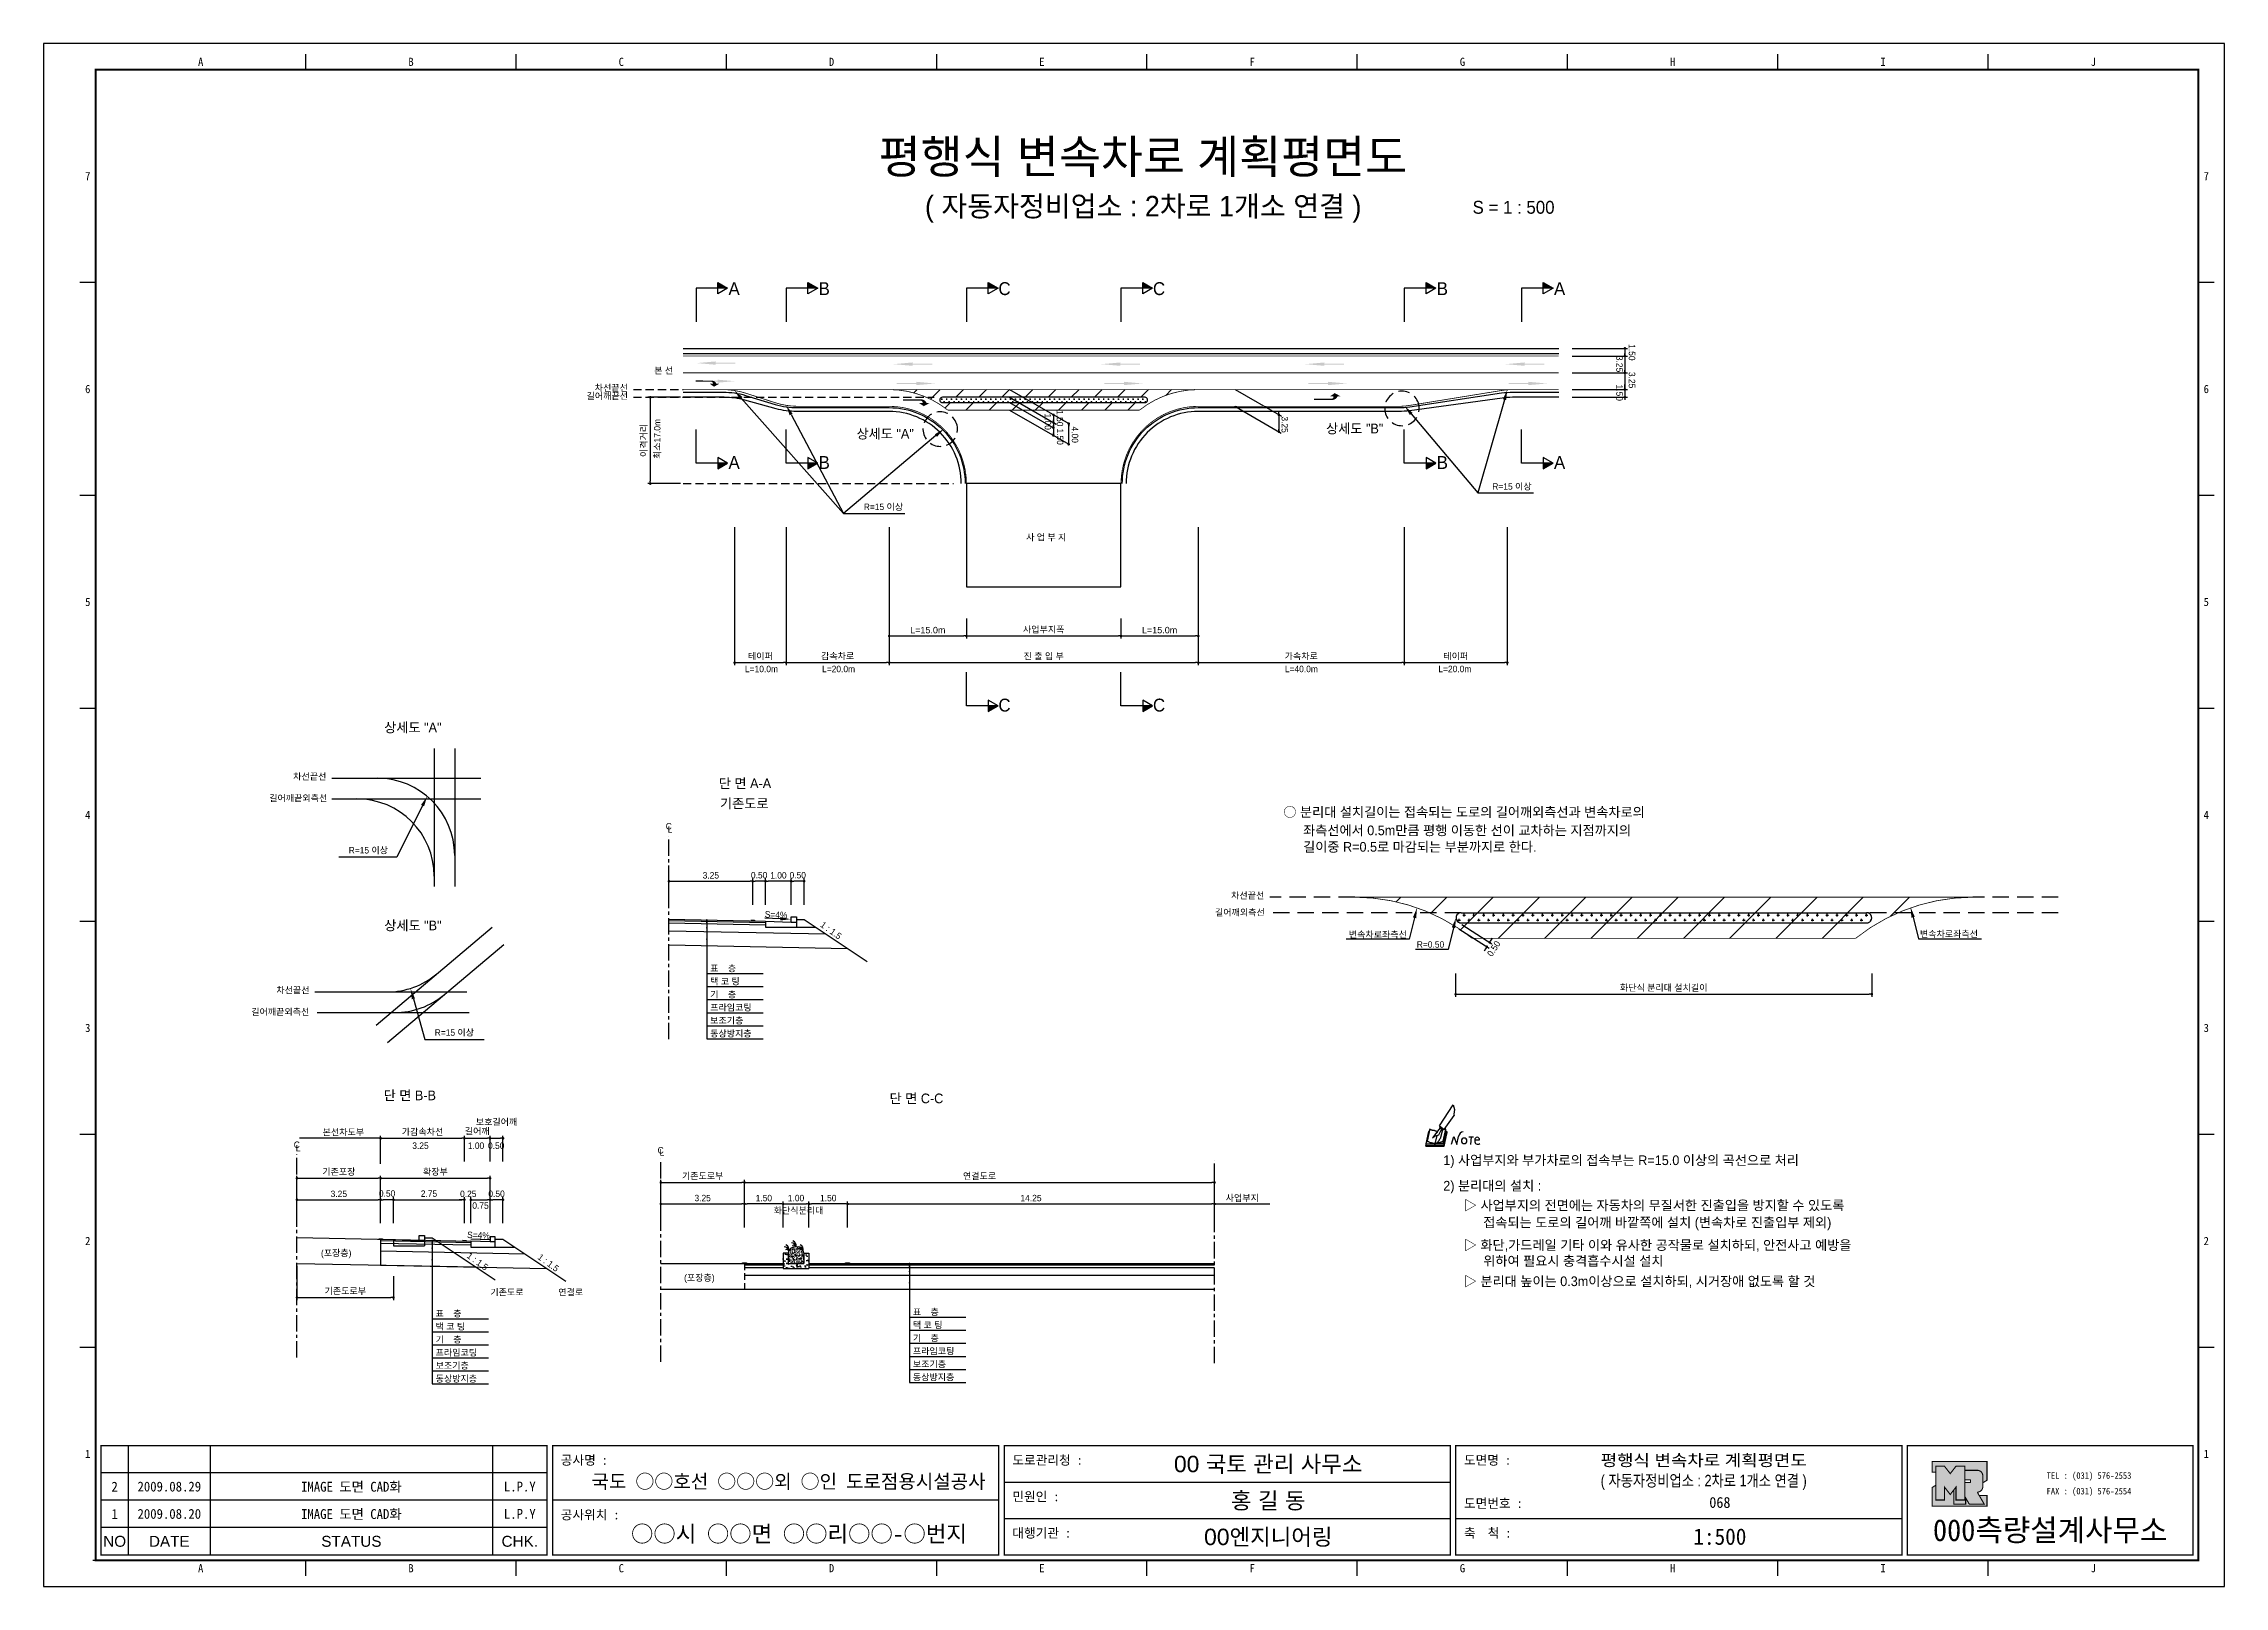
# Model space of a CAD drawing. Header units: millimetres. Extents: x 543 to 966, y -13 to 286.
import ezdxf
from ezdxf.enums import TextEntityAlignment as Align

# ---------------------------------------------------------------- set-up
doc = ezdxf.new("R2010")
doc.units = ezdxf.units.MM
doc.linetypes.add('CENTER', pattern=[50.8, 31.75, -6.35, 6.35, -6.35])
doc.linetypes.add('HIDDEN', pattern=[9.525, 6.35, -3.175])
for name, color, linetype in [('CC-GSTR-0004', 4, 'Continuous'), ('CM-LANE-0030', 30, 'Continuous'), ('CZ-DIMT-0002', 7, 'Continuous'), ('CZ-EXST-0002', 1, 'Continuous'), ('CZ-LIN1-0007', 7, 'Continuous'), ('CZ-LIN2-0003', 3, 'Continuous'), ('CZ-LINE-0001', 7, 'Continuous'), ('CZ-TEXT-BOX0', 7, 'Continuous'), ('TITLE', 7, 'Continuous')]:
    doc.layers.add(name, color=color, linetype=linetype)
doc.styles.add('견고딕', font='arial.ttf')
doc.styles.add('돋움', font='')
doc.styles.add('돋음체', font='')
doc.styles.get('돋움').set_extended_font_data('Dotum')
doc.styles.get('돋음체').set_extended_font_data('DotumChe')

msp = doc.modelspace()

# ---------------------------------------------------------------- texts
at = {"layer": 'CZ-DIMT-0002', "style": '돋움'}
for s, height, p in [('A', 2.5, (676.93, 238.62)), ('B', 2.5, (694.42, 238.62)), ('C', 2.5, (729.42, 238.62)), ('C', 2.5, (759.42, 238.62)), ('B', 2.5, (814.42, 238.62)), ('A', 2.5, (837.18, 238.62)), ('차선끝선', 1.25, (653.09, 219.37)), ('본 선', 1.25, (663.25, 222.72)), ('길어깨끝선', 1.25, (652.3, 217.77)), ('상세도 "B"', 1.875, (797.41, 211.47)), ('상세도 "A"', 1.875, (706.25, 210.46)), ('A', 2.5, (676.93, 204.88)), ('B', 2.5, (694.42, 204.88)), ('B', 2.5, (814.42, 204.88)), ('A', 2.5, (837.18, 204.88)), ('R=15 이상', 1.25, (827.93, 200.23)), ('R=15 이상', 1.25, (705.92, 196.27)), ('사 업 부 지', 1.25, (737.52, 190.37)), ('L=10.0m', 1.25, (682.24, 164.81)), ('L=20.0m', 1.25, (697.21, 164.81)), ('L=40.0m', 1.25, (787.05, 164.81)), ('L=20.0m', 1.25, (816.85, 164.81)), ('C', 2.5, (729.42, 157.8)), ('C', 2.5, (759.42, 157.8)), ('차선끝선', 1.25, (594.54, 143.95)), ('길어깨끝외측선', 1.25, (592.31, 139.75)), ('C', 1.25, (664.24, 134.3)), ('L', 1.25, (664.5, 133.64)), ('R=15 이상', 1.25, (605.92, 129.63)), ('차선끝선', 1.25, (776.63, 120.86)), ('차선끝선', 1.25, (591.28, 102.47)), ('길어깨끝외측선', 1.25, (588.82, 98.28)), ('R=15 이상', 1.25, (622.62, 94.26)), ('C', 1.25, (592.03, 72.49)), ('L', 1.25, (592.29, 71.83)), ('C', 1.25, (662.66, 71.41)), ('L', 1.25, (662.92, 71.01))]:
    msp.add_text(s, height=height, dxfattribs=at).set_placement(p, align=Align.MIDDLE_CENTER)
for s, rotation, p in [('3.25', 270, (848.18, 225.57)), ('1.50', 270, (850.61, 227.84)), ('3.25', 270, (850.61, 222.46)), ('1.50', 270, (848.18, 220.01)), ('최소17.0m', 90, (662.63, 205.56))]:
    msp.add_text(s, height=1.25, rotation=rotation, dxfattribs=at).set_placement(p)
for s, p in [('○ 분리대 설치길이는 접속되는 도로의 길어깨외측선과 변속차로의', (783.54, 137.05)), ('좌측선에서 0.5m만큼 평행 이동한 선이 교차하는 지점까지의', (787.39, 133.49)), ('길이중 R=0.5로 마감되는 부분까지로 한다.', (787.39, 130.29)), ('1) 사업부지와 부가차로의 접속부는 R=15.0 이상의 곡선으로 처리', (814.6, 69.48)), ('2) 분리대의 설치 :', (814.6, 64.53)), ('▷ 사업부지의 전면에는 자동차의 무질서한 진출입을 방지할 수 있도록', (818.58, 60.73)), ('접속되는 도로의 길어깨 바깥쪽에 설치 (변속차로 진출입부 제외)', (822.36, 57.41)), ('▷ 화단,가드레일 기타 이와 유사한 공작물로 설치하되, 안전사고 예방을', (818.58, 53.01)), ('위하여 필요시 충격흡수시설 설치', (822.36, 49.94)), ('▷ 분리대 높이는 0.3m이상으로 설치하되, 시거장애 없도록 할 것', (818.58, 45.99))]:
    msp.add_text(s, height=1.875, dxfattribs=at).set_placement(p, align=Align.MIDDLE_LEFT)
for s, rotation, p in [('S=4%', 357.7094, (685.08, 117.12)), ('1 : 1.5', 323.8881, (695.74, 114.08)), ('S=4%', 357.7094, (627.3, 54.93)), ('1 : 1.5', 323.8881, (627.12, 49.84)), ('1 : 1.5', 323.8881, (640.87, 49.59))]:
    msp.add_text(s, height=1.25, rotation=rotation, dxfattribs=at).set_placement(p, align=Align.MIDDLE_CENTER)
for s, p in [('길어깨외측선', (770.28, 116.95)), ('변속차로좌측선', (796.27, 112.66)), ('R=0.50', (809.46, 110.72)), ('변속차로좌측선', (907.14, 112.76)), ('표    층', (672.28, 106.1)), ('기    층', (672.28, 101.03)), ('택 코 팅', (672.28, 103.56)), ('프라임코팅', (672.28, 98.5)), ('보조기층', (672.28, 95.97)), ('동상방지층', (672.28, 93.44)), ('3.25', (614.45, 71.68)), ('1.00', (625.24, 71.68)), ('0.50', (629.15, 71.68)), ('화단식분리대', (684.6, 59.11)), ('사업부지', (772.36, 61.52)), ('(포장층)', (596.72, 50.84)), ('(포장층)', (667.22, 46.06)), ('기존도로', (629.61, 43.24)), ('연결로', (642.8, 43.24)), ('표    층', (618.98, 39.12)), ('표    층', (711.63, 39.4)), ('택 코 팅', (711.63, 36.87)), ('기    층', (618.98, 34.06)), ('택 코 팅', (618.98, 36.59)), ('기    층', (711.63, 34.34)), ('프라임코팅', (618.98, 31.53)), ('보조기층', (618.98, 29)), ('프라임코팅', (711.63, 31.81)), ('보조기층', (711.63, 29.28)), ('동상방지층', (618.98, 26.47)), ('동상방지층', (711.63, 26.75))]:
    msp.add_text(s, height=1.25, dxfattribs=at).set_placement(p)
at = {"layer": 'CZ-DIMT-0002', "char_height": 1.25, "attachment_point": 5, "style": '돋움'}
for s, insert, rotation in [('1.00', (737.84, 212.8), 270), ('1.50', (740.17, 213.46), 270), ('4.00', (743.1, 210.27), 270), ('3.25', (783.82, 212.23), 270), ('1.50', (740.21, 209.89), 270), ('\\A1;0.50', (824.4, 110.54), 57.1401)]:
    msp.add_mtext(s, dxfattribs=dict(at, insert=insert, rotation=rotation))
at = {"layer": 'CZ-DIMT-0002', "insert": (601.07, 74.87), "char_height": 1.25, "attachment_point": 5, "style": '돋움'}
msp.add_mtext('본선차도부', dxfattribs=at)
at = {"layer": 'CZ-LINE-0001', "insert": (659.45, 209.16), "char_height": 1.25, "attachment_point": 5, "rotation": 90, "style": '돋움'}
msp.add_mtext('\\A1;이격거리', dxfattribs=at)
at = {"layer": 'CZ-LINE-0001', "char_height": 1.25, "attachment_point": 5, "style": '돋움'}
for s, insert in [('\\A1;{\\fArial|b0|i0|c0|p32;L=15.0m}', (714.53, 172.35)), ('\\A1;사업부지폭', (737.03, 172.41)), ('\\A1;{\\fArial|b0|i0|c0|p32;L=15.0m}', (759.53, 172.35)), ('\\A1;테이퍼', (682.03, 167.23)), ('\\A1;감속차로', (697.03, 167.24)), ('\\A1;진 출 입 부', (737.03, 167.23)), ('\\A1;가속차로', (787.03, 167.24)), ('\\A1;테이퍼', (817.03, 167.23)), ('\\A1;3.25', (672.41, 124.76)), ('\\A1;0.50', (681.78, 124.78)), ('\\A1;1.00', (685.53, 124.76)), ('\\A1;0.50', (689.28, 124.78)), ('\\A1;화단식 분리대 설치길이', (857.39, 102.89)), ('\\A1;보호길어깨', (630.81, 76.84)), ('\\A1;가감속차선', (616.44, 74.93)), ('\\A1;길어깨', (627.06, 75.05)), ('\\A1;기존포장', (600.19, 67.18)), ('\\A1;확장부', (618.94, 67.18)), ('\\A1;3.25', (600.19, 62.95)), ('\\A1;0.50', (609.56, 63.02)), ('\\A1;2.75', (617.69, 62.99)), ('\\A1;0.25', (625.32, 62.95)), ('\\A1;0.50', (630.81, 62.97)), ('\\A1;기존도로부', (670.82, 66.36)), ('\\A1;연결도로', (724.57, 66.35)), ('\\A1;0.75', (627.69, 60.67)), ('\\A1;3.25', (670.82, 62.13)), ('\\A1;1.50', (682.7, 62.13)), ('\\A1;1.00', (688.95, 62.13)), ('\\A1;1.50', (695.2, 62.13)), ('\\A1;14.25', (734.57, 62.13)), ('\\A1;기존도로부', (601.44, 44.04))]:
    msp.add_mtext(s, dxfattribs=dict(at, insert=insert))
at = {"layer": 'CZ-TEXT-BOX0', "style": '돋움'}
for s, p in [('상세도 "A"', (614.56, 153.46)), ('단 면 A-A', (679.04, 142.62)), ('기존도로', (678.9, 138.72)), ('상세도 "B"', (614.57, 115.04)), ('단 면 B-B', (613.97, 82.06)), ('단 면 C-C', (712.32, 81.48))]:
    msp.add_text(s, height=1.875, dxfattribs=at).set_placement(p, align=Align.MIDDLE_CENTER)
at = {"layer": 'TITLE', "color": 3, "linetype": 'Continuous', "style": '돋음체'}
for s, p in [('A', (573.37, 282.63)), ('B', (614.2, 282.63)), ('C', (655.02, 282.63)), ('D', (695.84, 282.63)), ('E', (736.67, 282.63)), ('F', (777.49, 282.63)), ('G', (818.32, 282.63)), ('H', (859.14, 282.63)), ('I', (899.97, 282.63)), ('J', (940.79, 282.63)), ('7', (551.45, 260.46)), ('7', (962.72, 260.46)), ('6', (551.45, 219.13)), ('6', (962.72, 219.13)), ('5', (551.45, 177.81)), ('5', (962.72, 177.81)), ('4', (551.45, 136.48)), ('4', (962.72, 136.48)), ('3', (551.45, 95.15)), ('3', (962.72, 95.15)), ('2', (551.45, 53.82)), ('2', (962.72, 53.82)), ('1', (551.45, 12.49)), ('1', (962.72, 12.49)), ('A', (573.37, -9.69)), ('B', (614.2, -9.69)), ('C', (655.02, -9.69)), ('D', (695.84, -9.69)), ('E', (736.67, -9.69)), ('F', (777.49, -9.69)), ('G', (818.32, -9.69)), ('H', (859.14, -9.69)), ('I', (899.97, -9.69)), ('J', (940.79, -9.69))]:
    msp.add_text(s, height=1.59, dxfattribs=at).set_placement(p, align=Align.MIDDLE)
at = {"layer": 'TITLE', "style": '돋움'}
for s, height, p in [('평행식 변속차로 계획평면도', 6.5, (756.29, 264.24)), ('( 자동자정비업소 : 2차로 1개소 연결 )', 4, (756.34, 254.62))]:
    msp.add_text(s, height=height, dxfattribs=at).set_placement(p, align=Align.MIDDLE_CENTER)
msp.add_text('S = 1 : 500', height=2.5, dxfattribs=at).set_placement((820.29, 254.4), align=Align.MIDDLE_LEFT)
at = {"layer": 'TITLE', "style": '돋음체'}
for s, p in [('공사명 : ', (643.28, 10.39)), ('도로관리청 :', (730.95, 10.39)), ('도면명 :', (818.62, 10.39)), ('민원인 :', (730.95, 3.31)), ('공사위치 :', (643.28, -0.22)), ('도면번호 :', (818.62, 2)), ('대행기관 :', (730.95, -3.76)), ('축  척 :', (818.62, -3.76))]:
    msp.add_text(s, height=1.804, dxfattribs=at).set_placement(p)
at = {"layer": 'TITLE', "color": 7, "linetype": 'Continuous'}
for s, height, style, p in [('국도 ○○호선 ○○○외 ○인 도로점용시설공사', 2.7, '돋음체', (687.5, 7.18)), ('00 국토 관리 사무소', 3.1832, '견고딕', (780.62, 10.57)), ('홍 길 동', 3.183, '견고딕', (780.62, 3.49)), ('○○시 ○○면 ○○리○○-○번지', 3.1832, '돋음체', (689.52, -2.98)), ('00엔지니어링', 3.183, '견고딕', (780.62, -3.58))]:
    msp.add_text(s, height=height, dxfattribs=dict(at, style=style)).set_placement(p, align=Align.MIDDLE)
at = {"layer": 'TITLE', "style": '돋움'}
for s, width, p, p2 in [('( 자동자정비업소 : 2차로 1개소 연결 )', 0.741327, (845.16, 6.18), (885.16, 6.18)), ('평행식 변속차로 계획평면도', 1.010039, (845.16, 10.14), (885.16, 10.14))]:
    msp.add_text(s, height=2.25, dxfattribs=dict(at, width=width)).set_placement(p, p2, align=Align.FIT)
at = {"layer": 'TITLE', "color": 180, "style": '돋음체'}
for s, p in [('TEL : (031) 576-2553', (931.73, 7.66)), ('FAX : (031) 576-2554', (931.73, 4.63))]:
    msp.add_text(s, height=1.2733, dxfattribs=at).set_placement(p)
at = {"layer": 'TITLE', "color": 1, "linetype": 'Continuous', "style": '돋음체'}
msp.add_text('2', height=1.91, dxfattribs=at).set_placement((556.67, 6.14), align=Align.MIDDLE)
at = {"layer": 'TITLE', "linetype": 'Continuous'}
for s, height, style, p in [('2009.08.29', 1.91, '돋음체', (567.28, 6.14)), ('L.P.Y', 1.91, '돋음체', (635.32, 6.14)), ('1', 1.91, '돋음체', (556.67, 0.84)), ('2009.08.20', 1.91, '돋음체', (567.28, 0.84)), ('L.P.Y', 1.91, '돋음체', (635.32, 0.84)), ('068', 2.122, '돋음체', (868.3, 3.06)), ('NO', 2.122, '견고딕', (556.67, -4.47)), ('DATE', 2.122, '견고딕', (567.28, -4.47)), ('STATUS', 2.122, '견고딕', (602.63, -4.47)), ('CHK.', 2.122, '견고딕', (635.32, -4.47)), ('1:500', 3.183, '돋음체', (868.3, -3.58))]:
    msp.add_text(s, height=height, dxfattribs=dict(at, style=style)).set_placement(p, align=Align.MIDDLE)
at = {"layer": 'TITLE', "style": '돋음체'}
for p in [(602.63, 6.14), (602.63, 0.84)]:
    msp.add_text('IMAGE 도면 CAD화', height=1.9099, dxfattribs=at).set_placement(p, align=Align.MIDDLE)
at = {"layer": 'TITLE', "color": 180, "style": '돋음체'}
msp.add_text('000측량설계사무소', height=4.244, dxfattribs=at).set_placement((932.42, -4.43), align=Align.CENTER)

# ---------------------------------------------------------------- blocks, each defined once
blk = doc.blocks.new('note')
for p, q in [((0.85, 3.5), (3.53, 7.57)), ((1.8, 2.79), (3.74, 5.46)), ((3.53, 7.57), (3.8, 6.64)), ((3.8, 6.64), (3.69, 5.72)), ((3.69, 5.72), (3.74, 5.46)), ((-1.24, 2.36), (-1.77, 0)), ((-1.77, 0), (1.77, 0)), ((-1.77, 0), (-1.77, -0.3)), ((-1.53, 0.52), (-1.55, 0.54)), ((-1.01, 2.9), (-1.53, 0.52)), ((-1.48, 0.48), (-1.53, 0.52)), ((-1.43, 0.44), (-1.48, 0.48)), ((-1.38, 0.41), (-1.43, 0.44)), ((-1.33, 0.4), (-1.38, 0.41)), ((-1.27, 0.37), (-1.33, 0.4)), ((-1.22, 0.35), (-1.27, 0.37)), ((-1.13, 2.36), (-1.24, 2.36)), ((-1.17, 0.33), (-1.22, 0.35)), ((-1.12, 0.32), (-1.17, 0.33)), ((-1.02, 0.25), (-1.12, 0.32)), ((-0.97, 0.22), (-1.02, 0.25)), ((-1, 2.9), (-1.01, 2.9)), ((-0.98, 2.85), (-1, 2.9)), ((-0.95, 2.8), (-0.98, 2.85)), ((-0.93, 0.21), (-0.97, 0.22)), ((-0.9, 2.75), (-0.95, 2.8)), ((-0.88, 0.19), (-0.93, 0.21)), ((-0.85, 2.72), (-0.9, 2.75)), ((-0.8, 0.18), (-0.88, 0.19)), ((-0.79, 2.69), (-0.85, 2.72)), ((-0.75, 0.17), (-0.8, 0.18)), ((-0.74, 2.68), (-0.79, 2.69)), ((-0.7, 0.16), (-0.75, 0.17)), ((-0.69, 2.65), (-0.74, 2.68)), ((-0.64, 0.15), (-0.7, 0.16)), ((-0.64, 2.65), (-0.69, 2.65)), ((-0.59, 2.63), (-0.64, 2.65)), ((-0.58, 0.14), (-0.64, 0.15)), ((-0.54, 2.62), (-0.59, 2.63)), ((-0.53, 0.13), (-0.58, 0.14)), ((-0.48, 2.61), (-0.54, 2.62)), ((-0.48, 0.12), (-0.53, 0.13)), ((-0.43, 2.61), (-0.48, 2.61)), ((-0.43, 0.11), (-0.48, 0.12)), ((0.75, 2.77), (-0.46, 1.16)), ((0.37, 2.24), (-0.46, 1.16)), ((-0.46, 1.16), (-0.08, 1.47)), ((-0.38, 2.59), (-0.43, 2.61)), ((-0.38, 0.08), (-0.43, 0.11)), ((-0.33, 2.59), (-0.38, 2.59)), ((-0.29, 0.06), (-0.38, 0.08)), ((-0.27, 2.58), (-0.33, 2.59)), ((-0.23, 0.05), (-0.29, 0.06)), ((-0.22, 2.57), (-0.27, 2.58)), ((-0.16, 0.04), (-0.23, 0.05)), ((-0.17, 2.56), (-0.22, 2.57)), ((-0.12, 2.55), (-0.17, 2.56)), ((-0.11, 0.03), (-0.16, 0.04)), ((-0.07, 2.53), (-0.12, 2.55)), ((-0.04, 0.02), (-0.11, 0.03)), ((-0.08, 1.47), (0.72, 1.75)), ((-0.01, 2.51), (-0.07, 2.53)), ((-0.05, -0.3), (-0.05, 0)), ((0, 0), (-0.04, 0.02)), ((0.04, 2.5), (-0.01, 2.51)), ((0.37, 1.63), (0, 0)), ((0, 0), (1.6, 0.53)), ((0, 0), (1.65, 0.18)), ((0, 0.01), (0.06, 0.04)), ((0, -0.3), (0, 0)), ((0.09, 2.48), (0.04, 2.5)), ((0.05, -0.3), (0.05, 0)), ((0.06, 0.04), (0.11, 0.07)), ((0.14, 2.48), (0.09, 2.48)), ((0.11, 0.07), (0.16, 0.09)), ((0.2, 2.47), (0.14, 2.48)), ((0.16, 0.09), (0.21, 0.12)), ((0.26, 2.43), (0.18, 2.46)), ((0.21, 0.12), (0.27, 0.14)), ((0.34, 2.4), (0.26, 2.43)), ((0.27, 0.14), (0.36, 0.19)), ((0.45, 2.37), (0.34, 2.4)), ((0.36, 0.19), (0.41, 0.22)), ((0.41, 0.22), (0.46, 0.27)), ((0.46, 0.27), (0.51, 0.3)), ((0.51, 0.3), (0.56, 0.34)), ((0.56, 0.34), (0.6, 0.4)), ((0.6, 0.4), (0.64, 0.45)), ((0.64, 0.45), (0.67, 0.51)), ((0.67, 0.51), (0.74, 0.58)), ((0.72, 1.75), (1.16, 2.53)), ((0.74, 0.58), (0.79, 0.63)), ((1, 3.1), (0.75, 2.77)), ((0.79, 0.63), (0.83, 0.68)), ((0.83, 0.68), (0.86, 0.73)), ((0.85, 3.5), (1.8, 2.79)), ((1, 3.4), (0.85, 3.21)), ((0.85, 3.21), (1.52, 2.71)), ((0.86, 0.73), (0.89, 0.79)), ((0.89, 0.84), (0.92, 0.89)), ((0.89, 0.79), (0.89, 0.84)), ((0.92, 0.89), (0.96, 0.95)), ((0.96, 0.95), (1.01, 0.97)), ((1.47, 2.74), (1.01, 0.97)), ((1.16, 2.53), (1.37, 2.82)), ((2.13, 2.84), (1.44, 2.63)), ((1.52, 2.71), (1.66, 2.9)), ((1.6, 0.53), (2.13, 2.84)), ((1.65, 0.18), (2.19, 2.48)), ((1.77, 0), (2.3, 2.36)), ((1.77, -0.3), (2.3, 2.07)), ((1.77, -0.38), (2.3, 1.99)), ((1.77, -0.44), (2.3, 1.93)), ((1.77, 0), (1.77, -0.3)), ((2.19, 2.48), (2.04, 2.47)), ((2.3, 2.36), (2.16, 2.36)), ((2.3, 2.36), (2.3, 2.07)), ((3.21, -0.08), (3.68, 1.4)), ((3.68, 1.4), (4.26, -0.14)), ((4.26, -0.14), (4.56, 1.44)), ((6.55, 1.34), (7.46, 1.34)), ((7.01, 1.34), (6.87, -0.11)), ((7.71, 0.77), (7.71, 0.55)), ((7.71, 0.77), (8.67, 0.77)), ((-1.77, -0.3), (1.77, -0.3)), ((-1.77, -0.43), (-1.77, -0.3)), ((-1.77, -0.37), (1.77, -0.37)), ((-1.77, -0.43), (1.77, -0.43))]:
    blk.add_line(p, q)
for centre, major_axis, start_param, end_param in [((0.4, 2.31), (0.0702, 0.0702), 3.283946, 6.425539), ((5.68, 1.23), (-0.806, 0.806), -0.591174, 0.597824), ((5.66, 0.58), (-0.378, 0.378), 3.926991, 10.210176), ((8.3, 0.49), (0.422, 0.422), 2.265602, 4.634911), ((8.19, 0.77), (-0.342, 0.342), 3.926991, 7.068583)]:
    blk.add_ellipse(centre, major_axis=major_axis, ratio=1, start_param=start_param, end_param=end_param)
blk = doc.blocks.new('_Dot')
at = {"color": 0, "linetype": 'ByBlock', "lineweight": -2}
blk.add_line((-0.5, 0), (-1, 0), dxfattribs=at)
at = {"color": 0, "linetype": 'ByBlock', "const_width": 0.5}
blk.add_lwpolyline([(-0.25, 0, 1), (0.25, 0, 1)], format="xyb", close=True, dxfattribs=at)

# ---------------------------------------------------------------- hatches: boundary and pattern name
at = {"layer": 'CM-LANE-0030'}
h = msp.add_hatch(dxfattribs=at)
h.set_pattern_fill('ANSI31', color=256, style=0)
h.set_pattern_definition([(45, (122.767, -11.4532), (-2.245064, 2.245064), [])])
h.paths.add_polyline_path([(767.03, 219.03), (707.03, 219.03, -0.170323), (718.43, 215.03), (755.62, 215.03, -0.170323)])
h.paths.add_polyline_path([(756.71, 217.53, -0.750696), (756.97, 216.61, 0.001926), (756.85, 216.53), (717.2, 216.53, 0.001926), (717.08, 216.61, -0.750696), (717.35, 217.53)], flags=16)
h = msp.add_hatch(dxfattribs=at)
h.set_pattern_fill('ANSI31', color=256, scale=2, style=0)
h.set_pattern_definition([(45, (-508.425, -341.122), (-4.490128, 4.490128), [])])
h.paths.add_polyline_path([(797.43, 120.52, -0.170323), (820.23, 112.52), (894.62, 112.52, -0.170323), (917.43, 120.52)])
at = {"layer": 'CZ-EXST-0002'}
h = msp.add_hatch(dxfattribs=at)
h.set_pattern_fill('AR-CONC', color=256, scale=0.01, style=0)
h.set_pattern_definition([(50, (-421.6691, 3532.2859), (1.8218467, -0.15939086), [0.1905, -2.0955]), (355, (-421.6691, 3532.2859), (-0.3524283, 1.9105664), [0.1524, -1.6764]), (100.451, (-421.5173, 3532.2726), (1.469425, 1.7511669), [0.1619, -1.7809]), (46.1842, (-421.6691, 3532.794), (2.7107904, -0.4204233), [0.28575, -3.14325]), (96.6356, (-421.4432, 3532.7589), (2.3740423, 2.4742556), [0.24285, -2.67135]), (351.184, (-421.669, 3532.794), (2.374046, 2.4742512), [0.2286, -2.5146]), (21, (-421.4151, 3532.6669), (1.5161488, -1.0226552), [0.1905, -2.0955]), (326, (-421.4151, 3532.6669), (0.6180203, 1.8418797), [0.1524, -1.6764]), (71.4514, (-421.2888, 3532.5817), (2.1341649, 0.8192286), [0.1619, -1.7809]), (37.5, (-421.6691, 3532.2859), (0.03088603, 0.84555039), [0, -1.65608, 0, -1.7018, 0, -1.68275]), (7.5, (-421.6691, 3532.2859), (0.66819663, 1.00180575), [0, -0.97028, 0, -1.61798, 0, -0.64135]), (327.5, (-422.23554, 3532.2859), (1.35590595, -0.05728744), [0, -0.635, 0, -1.9812, 0, -2.6289]), (317.5, (-422.4895, 3532.2859), (1.4812918, 0.2542649), [0, -0.8255, 0, -1.31572, 0, -1.8669])])
h.paths.add_polyline_path([(691.45, 48.44), (691.45, 51.44), (690.45, 51.44), (690.45, 49.44), (687.45, 49.44), (687.45, 51.44), (686.45, 51.44), (686.45, 48.44)])
h = msp.add_hatch(dxfattribs=at)
h.set_pattern_fill('AR-SAND', color=256, scale=0.01, style=0)
h.set_pattern_definition([(37.5, (-421.66912, 3532.2859), (-0.016000313, 0.489413237), [0, -0.38608, 0, -0.4318, 0, -0.41275]), (7.5, (-421.6691, 3532.2859), (0.44952328, 0.7168251), [0, -0.20828, 0, -0.34798, 0, -0.13335]), (327.5, (-421.98154, 3532.2859), (0.79099237, 0.001437185), [0, -0.127, 0, -0.4572, 0, -0.5969]), (317.5, (-421.98154, 3532.2859), (0.76355645, 0.22292932), [0, -0.0635, 0, -0.29972, 0, -0.3429])])
edge = h.paths.add_edge_path()
edge.add_ellipse((688.95, 51.44), major_axis=(-1.5, 0), ratio=0.829212, start_angle=180, end_angle=360)
edge.add_line((687.45, 51.44), (687.45, 49.44))
edge.add_line((687.45, 49.44), (690.45, 49.44))
edge.add_line((690.45, 49.44), (690.45, 51.44))
at = {"layer": 'CZ-LIN1-0007'}
for points in [[(673.33, 224.49), (673.33, 224.28), (677.15, 224.28), (677.15, 224.06), (673.33, 224.06), (673.33, 223.85), (669.68, 224.17)], [(672.6, 220.78, -0.267976), (673.5, 220.17), (674.06, 220.17), (673.02, 219.59), (672.19, 220.17), (672.8, 220.17, 0.504994), (672.53, 220.54), (669.48, 220.56), (669.48, 220.8)], [(673.73, 220.95), (673.73, 220.76), (670.3, 220.76), (670.3, 220.57), (673.73, 220.57), (673.73, 220.37), (677, 220.66)], [(711.56, 224.29), (711.56, 224.07), (715.39, 224.07), (715.39, 223.86), (711.56, 223.86), (711.56, 223.64), (707.91, 223.96)], [(712.29, 220.54), (712.29, 220.32), (708.47, 220.32), (708.47, 220.11), (712.29, 220.11), (712.29, 219.89), (715.94, 220.21)], [(751.89, 224.29), (751.89, 224.07), (755.71, 224.07), (755.71, 223.86), (751.89, 223.86), (751.89, 223.64), (748.24, 223.96)], [(752.61, 220.54), (752.61, 220.32), (748.79, 220.32), (748.79, 220.11), (752.61, 220.11), (752.61, 219.89), (756.26, 220.21)], [(791.49, 224.29), (791.49, 224.07), (795.32, 224.07), (795.32, 223.86), (791.49, 223.86), (791.49, 223.64), (787.84, 223.96)], [(792.22, 220.54), (792.22, 220.32), (788.39, 220.32), (788.39, 220.11), (792.22, 220.11), (792.22, 219.89), (795.87, 220.21)], [(830.37, 224.29), (830.37, 224.07), (834.2, 224.07), (834.2, 223.86), (830.37, 223.86), (830.37, 223.64), (826.72, 223.96)], [(831.1, 220.54), (831.1, 220.32), (827.27, 220.32), (827.27, 220.11), (831.1, 220.11), (831.1, 219.89), (834.75, 220.21)], [(713.27, 217.14, -0.267976), (714.3, 216.45), (714.93, 216.45), (713.75, 215.8), (712.81, 216.44), (713.5, 216.45, 0.504994), (713.19, 216.87), (709.73, 216.89), (709.73, 217.16)], [(793.04, 217, 0.267976), (794.07, 217.69), (794.7, 217.69), (793.53, 218.35), (792.59, 217.7), (793.28, 217.69, -0.504994), (792.97, 217.28), (789.51, 217.26), (789.51, 216.98)], [(680.91, 115.94), (680.91, 116.06), (680.16, 116.08), (680.16, 115.95)], [(608.69, 54.13), (608.69, 54.25), (607.94, 54.27), (607.94, 54.14)], [(624.94, 53.8), (624.94, 53.93), (624.19, 53.94), (624.19, 53.82)], [(679.32, 49.44), (679.32, 49.56), (678.57, 49.56), (678.57, 49.44)], [(699.32, 49.44), (699.32, 49.56), (698.57, 49.56), (698.57, 49.44)]]:
    msp.add_hatch(color=256, dxfattribs=at).paths.add_polyline_path(points)
at = {"layer": 'CZ-LIN2-0003'}
h = msp.add_hatch(dxfattribs=at)
h.set_pattern_fill('CROSS', color=256, scale=0.075, style=0)
h.set_pattern_definition([(0, (122.76706, -11.4532), (0.47625, 0.47625), [0.238125, -0.714375]), (90, (122.88613, -11.57225), (-0.47625, 0.47625), [0.238125, -0.714375])])
h.paths.add_polyline_path([(756.85, 216.53, -0.001926), (756.97, 216.61, 0.750696), (756.71, 217.53), (717.35, 217.53, 0.750696), (717.08, 216.61, -0.001926), (717.2, 216.53)])
h = msp.add_hatch(dxfattribs=at)
h.set_pattern_fill('CROSS', color=256, scale=0.15, style=0)
h.set_pattern_definition([(0, (-508.425, -341.1219), (0.9525, 0.9525), [0.47625, -1.42875]), (90, (-508.1869, -341.36), (-0.9525, 0.9525), [0.47625, -1.42875])])
h.paths.add_polyline_path([(818.07, 117.52, 0.750696), (817.53, 115.68, -0.001926), (817.77, 115.52), (897.08, 115.52, -0.001926), (897.32, 115.68, 0.750696), (896.79, 117.52)])
at = {"layer": 'CZ-LINE-0001'}
for points in [[(673.77, 239.8), (673.77, 238.7), (675.67, 238.7)], [(691.27, 239.8), (691.27, 238.7), (693.17, 238.7)], [(726.27, 239.8), (726.27, 238.7), (728.17, 238.7)], [(756.27, 239.8), (756.27, 238.7), (758.17, 238.7)], [(811.27, 239.8), (811.27, 238.7), (813.17, 238.7)], [(834.02, 239.8), (834.02, 238.7), (835.93, 238.7)], [(675.67, 204.75), (673.77, 204.75), (673.77, 203.65)], [(693.17, 204.75), (691.27, 204.75), (691.27, 203.65)], [(813.17, 204.75), (811.27, 204.75), (811.27, 203.65)], [(835.93, 204.75), (834.02, 204.75), (834.02, 203.65)], [(728.17, 157.67), (726.27, 157.67), (726.27, 156.57)], [(758.17, 157.67), (756.27, 157.67), (756.27, 156.57)]]:
    msp.add_hatch(color=256, dxfattribs=at).paths.add_polyline_path(points)
at = {"layer": 'TITLE', "ltscale": 150}
h = msp.add_hatch(color=8, dxfattribs=at)
edge = h.paths.add_edge_path()
edge.add_line((920.16, 11.02), (909.49, 11.02))
edge.add_line((909.49, 11.02), (909.49, 8.94))
edge.add_line((909.49, 8.94), (910.2, 8.94))
edge.add_line((910.2, 8.94), (910.2, 10.11))
edge.add_line((910.2, 10.11), (911.89, 10.11))
edge.add_line((911.89, 10.11), (913.02, 8.66))
edge.add_line((913.02, 8.66), (914.14, 10.11))
edge.add_line((914.14, 10.11), (915.84, 10.11))
edge.add_line((915.84, 10.11), (915.84, 9.31))
edge.add_line((915.84, 9.31), (918.27, 9.31))
edge.add_arc((918.27, 8.24), 1.07, 0, 90, ccw=False)
edge.add_line((919.34, 8.24), (919.34, 6.88))
edge.add_line((919.34, 6.88), (920.16, 7.38))
edge.add_line((920.16, 7.38), (920.16, 11.02))
h.paths.add_polyline_path([(913.7, 5.49), (913.02, 4.61), (911.89, 6.06), (911.89, 3.55), (910.2, 3.55), (910.2, 6.4), (909.49, 5.96), (909.49, 2.33), (920.16, 2.33), (920.16, 4.41), (918.66, 4.41), (919.61, 2.75), (916.71, 2.75), (916.01, 3.96), (916.01, 2.75), (913.7, 2.75)])
msp.add_hatch(color=5, dxfattribs=at).paths.add_polyline_path([(915.84, 10.11), (914.14, 10.11), (913.02, 8.66), (911.89, 10.11), (910.2, 10.11), (910.2, 3.55), (911.89, 3.55), (911.89, 6.06), (913.02, 4.61), (914.14, 6.06), (914.14, 3.55), (915.84, 3.55)])
h = msp.add_hatch(color=161, dxfattribs=at)
edge = h.paths.add_edge_path()
edge.add_arc((918.27, 8.24), 1.07, 360, 450)
edge.add_line((918.27, 9.31), (915.84, 9.31))
edge.add_line((915.84, 9.31), (915.84, 7.46))
edge.add_line((915.84, 7.46), (916.83, 7.46))
edge.add_arc((916.83, 7.35), 0.113, 0, 90, ccw=False)
edge.add_line((916.94, 7.35), (916.94, 7.04))
edge.add_arc((916.83, 7.04), 0.113, 270, 360, ccw=False)
edge.add_line((916.83, 6.92), (915.84, 6.92))
edge.add_line((915.84, 6.92), (915.84, 3.55))
edge.add_line((915.84, 3.55), (914.14, 3.55))
edge.add_line((914.14, 3.55), (914.14, 6.06))
edge.add_line((914.14, 6.06), (913.7, 5.49))
edge.add_line((913.7, 5.49), (913.7, 2.75))
edge.add_line((913.7, 2.75), (916.01, 2.75))
edge.add_line((916.01, 2.75), (916.01, 3.96))
edge.add_line((916.01, 3.96), (916.71, 2.75))
edge.add_line((916.71, 2.75), (919.61, 2.75))
edge.add_line((919.61, 2.75), (918.27, 5.07))
edge.add_arc((918.27, 6.14), 1.07, 270, 360)
edge.add_line((919.34, 6.14), (919.34, 8.24))

# ---------------------------------------------------------------- linework, layer by layer
at = {"color": 0, "linetype": 'ByBlock', "lineweight": -2}
for p, q in [((849.85, 226.78), (849.85, 226.53)), ((849.85, 225.78), (849.85, 226.03)), ((849.85, 225.28), (849.85, 225.03)), ((849.85, 222.53), (849.85, 222.78)), ((849.85, 222.03), (849.85, 221.78)), ((849.85, 219.28), (849.85, 219.53)), ((849.85, 219.28), (849.85, 219.53)), ((849.85, 217.28), (849.85, 217.03)), ((849.85, 217.28), (849.85, 217.03)), ((738.92, 213.88), (738.92, 213.63)), ((738.92, 212.88), (738.92, 213.13)), ((738.92, 212.38), (738.92, 212.13)), ((738.92, 211.88), (738.92, 212.13)), ((741.88, 212.17), (741.88, 211.92)), ((782.67, 214.38), (782.67, 214.63)), ((782.67, 213.88), (782.67, 213.63)), ((738.92, 210.38), (738.92, 210.63)), ((741.88, 208.67), (741.88, 208.92)), ((782.66, 211.12), (782.66, 211.37)), ((822.92, 110.71), (822.79, 110.5)), ((823.74, 111.97), (823.87, 112.18)), ((608.06, 73.73), (607.81, 73.73)), ((770.45, 60.99), (770.7, 60.99))]:
    msp.add_line(p, q, dxfattribs=at)
at = {"color": 0, "linetype": 'ByBlock', "const_width": 0.25}
for points in [[(849.85, 226.91, 1), (849.85, 227.16, 1)], [(849.85, 225.66, 1), (849.85, 225.41, 1)], [(849.85, 225.41, 1), (849.85, 225.66, 1)], [(849.85, 222.41, 1), (849.85, 222.16, 1)], [(849.85, 222.16, 1), (849.85, 222.41, 1)], [(849.85, 219.16, 1), (849.85, 218.91, 1)], [(849.85, 219.16, 1), (849.85, 218.91, 1)], [(849.85, 217.41, 1), (849.85, 217.66, 1)], [(849.85, 217.41, 1), (849.85, 217.66, 1)], [(738.92, 214, 1), (738.92, 214.25, 1)], [(738.92, 212.75, 1), (738.92, 212.5, 1)], [(738.92, 212.5, 1), (738.92, 212.75, 1)], [(738.92, 211.75, 1), (738.92, 211.5, 1)], [(741.88, 212.29, 1), (741.88, 212.54, 1)], [(782.67, 214.25, 1), (782.67, 214, 1)], [(782.67, 214, 1), (782.67, 214.25, 1)], [(738.92, 210.25, 1), (738.92, 210, 1)], [(741.88, 208.54, 1), (741.88, 208.29, 1)], [(782.66, 211, 1), (782.66, 210.75, 1)], [(822.99, 110.81, 1), (823.12, 111.02, 1)], [(823.67, 111.86, 1), (823.53, 111.65, 1)], [(608.19, 73.73, 1), (608.44, 73.73, 1)], [(770.32, 60.99, 1), (770.07, 60.99, 1)]]:
    msp.add_lwpolyline(points, format="xyb", close=True, dxfattribs=at)
at = {"layer": 'CC-GSTR-0004'}
for p, q in [((683.03, 115.89), (683.03, 114.69)), ((683.03, 115.89), (688.03, 115.69)), ((683.03, 114.69), (689.03, 114.69)), ((688.03, 115.69), (688.03, 116.69)), ((688.03, 116.69), (689.03, 116.69)), ((688.03, 115.69), (689.03, 115.69)), ((689.03, 116.69), (689.03, 114.69))]:
    msp.add_line(p, q, dxfattribs=at)
for points in [[(667.03, 227.03), (837.03, 227.03)], [(667.03, 226.03), (837.03, 226.03)], [(630.56, 53.64), (629.56, 53.64), (625.81, 53.79), (625.81, 52.64), (630.56, 52.64), (630.56, 54.64), (629.56, 54.64), (629.56, 53.64)]]:
    msp.add_lwpolyline(points, dxfattribs=at)
for points in [[(667.03, 218.53), (674.82, 218.53, -0.072993), (679.14, 217.9), (679.14, 217.9), (684.92, 216.16), (684.92, 216.16, 0.072993), (689.23, 215.53), (707.03, 215.53, -0.414214), (721.78, 200.78)], [(721.03, 200.78, 0.414214), (707.03, 214.78), (689.05, 214.78, -0.067192), (685.07, 215.32), (678.98, 217, 0.067192), (675, 217.53), (667.03, 217.53)], [(752.28, 200.78, -0.414214), (767.03, 215.53), (805.91, 215.53), (805.91, 215.53, 0.03724), (808.13, 215.7), (825.92, 218.37, -0.03724), (828.15, 218.53), (828.15, 218.53), (837.03, 218.53)], [(837.03, 217.53), (828.05, 217.53), (828.05, 217.53, 0.034174), (826.01, 217.39), (808.04, 214.92), (808.04, 214.92, -0.034174), (806, 214.78), (806, 214.78), (767.03, 214.78, 0.414214), (753.03, 200.78)]]:
    msp.add_lwpolyline(points, format="xyb", dxfattribs=at)
at = {"layer": 'CM-LANE-0030', "const_width": 0.15}
msp.add_lwpolyline([(667.03, 222.28), (837.03, 222.28)], dxfattribs=at)
for points in [[(755.62, 215.03), (718.43, 215.03, 0.170323), (707.03, 219.03), (767.03, 219.03, 0.170323)], [(894.62, 112.52), (820.23, 112.52, 0.170323), (797.43, 120.52), (917.43, 120.52, 0.170323)]]:
    msp.add_lwpolyline(points, format="xyb", close=True, dxfattribs=at)
at = {"layer": 'CZ-EXST-0002'}
for p, q in [((618.71, 149.35), (618.71, 122.57)), ((622.69, 149.35), (622.69, 122.57)), ((598.81, 143.61), (627.76, 143.61)), ((598.81, 139.6), (627.76, 139.6)), ((607.43, 95.71), (629.98, 114.69)), ((609.63, 92.34), (632.23, 111.37)), ((595.55, 102.13), (625.03, 102.13)), ((595.97, 98.13), (625.51, 98.13)), ((592.06, 54.46), (610.81, 54.09)), ((610.81, 54.09), (615.81, 53.89)), ((610.81, 54.09), (610.81, 52.89)), ((610.81, 52.89), (616.81, 52.89)), ((615.81, 54.89), (616.81, 54.89)), ((615.81, 53.89), (615.81, 54.89)), ((615.81, 53.89), (616.81, 53.89)), ((616.81, 54.89), (616.81, 52.89)), ((616.81, 54.39), (618.31, 54.39)), ((618.31, 54.39), (630.52, 46.25)), ((592.06, 49.46), (626.74, 48.77)), ((662.7, 49.44), (678.95, 49.44)), ((662.7, 44.44), (678.95, 44.44))]:
    msp.add_line(p, q, dxfattribs=at)
at = {"layer": 'CZ-LIN1-0007'}
for p, q in [((680.16, 116.08), (680.91, 116.06)), ((680.16, 115.95), (680.91, 115.94)), ((680.91, 116.06), (680.91, 115.94)), ((607.94, 54.27), (608.69, 54.25)), ((607.94, 54.14), (608.69, 54.13)), ((608.69, 54.25), (608.69, 54.13)), ((624.19, 53.94), (624.94, 53.93)), ((624.19, 53.82), (624.94, 53.8)), ((624.94, 53.93), (624.94, 53.8)), ((678.57, 49.44), (678.57, 49.56)), ((678.57, 49.56), (679.32, 49.56)), ((679.32, 49.44), (678.57, 49.44)), ((679.32, 49.56), (679.32, 49.44)), ((698.57, 49.56), (699.32, 49.56)), ((698.57, 49.44), (698.57, 49.56)), ((699.32, 49.44), (698.57, 49.44)), ((699.32, 49.56), (699.32, 49.44))]:
    msp.add_line(p, q, dxfattribs=at)
at = {"layer": 'CZ-LIN1-0007', "const_width": 0.15}
for points in [[(667.03, 225.53), (837.03, 225.53)], [(690.84, 219.03), (707.03, 219.03)], [(767.03, 219.03), (797.63, 219.03)]]:
    msp.add_lwpolyline(points, dxfattribs=at)
for points in [[(722.03, 200.78, 0.414214), (707.03, 215.78), (689.4, 215.78, -0.07872), (684.77, 216.52), (684.77, 216.52), (679.29, 218.3, 0.07872), (674.65, 219.03), (667.03, 219.03)], [(837.03, 219.03), (828.24, 219.03, 0.040295), (825.83, 218.84), (808.22, 215.98), (808.22, 215.98, -0.040295), (805.82, 215.78), (805.82, 215.78), (767.03, 215.78, 0.414214), (752.03, 200.78)]]:
    msp.add_lwpolyline(points, format="xyb", dxfattribs=at)
at = {"layer": 'CZ-LIN1-0007', "linetype": 'HIDDEN', "const_width": 0.15}
for points in [[(674.65, 219.03), (690.84, 219.03)], [(797.63, 219.03), (828.24, 219.03)]]:
    msp.add_lwpolyline(points, dxfattribs=at)
at = {"layer": 'CZ-LIN2-0003'}
for p, q in [((664.28, 116.27), (683.03, 115.89)), ((664.28, 116.02), (683.03, 115.64)), ((664.28, 115.52), (683.03, 115.14)), ((689.03, 116.19), (690.53, 116.19)), ((689.03, 114.69), (692.78, 114.69)), ((690.53, 116.19), (702.73, 108.06)), ((817.77, 115.52), (897.08, 115.52)), ((818.07, 117.52), (896.79, 117.52)), ((664.28, 114.02), (694.71, 113.41)), ((664.28, 111.27), (698.96, 110.58)), ((608.31, 54.14), (608.31, 49.14)), ((608.31, 54.14), (625.81, 53.79)), ((608.31, 53.89), (625.81, 53.54)), ((608.31, 53.39), (625.81, 53.04)), ((608.31, 51.89), (636.28, 51.33)), ((630.56, 54.14), (632.06, 54.14)), ((630.56, 52.64), (634.31, 52.64)), ((632.06, 54.14), (644.27, 46)), ((687.45, 51.44), (686.45, 51.44)), ((686.45, 51.44), (686.45, 48.44)), ((687.45, 51.44), (687.45, 49.44)), ((690.45, 51.44), (690.45, 49.44)), ((690.45, 51.44), (691.45, 51.44)), ((691.45, 51.44), (691.45, 48.44)), ((608.31, 49.14), (640.53, 48.49)), ((678.95, 49.44), (686.45, 49.44)), ((678.95, 49.19), (686.45, 49.19)), ((678.95, 48.69), (686.45, 48.69)), ((678.95, 47.19), (770.2, 47.19)), ((686.45, 48.44), (691.45, 48.44)), ((687.45, 49.44), (690.45, 49.44)), ((691.45, 49.44), (770.2, 49.44)), ((691.45, 49.19), (770.2, 49.19)), ((691.45, 48.69), (770.2, 48.69)), ((678.95, 44.44), (770.2, 44.44))]:
    msp.add_line(p, q, dxfattribs=at)
at = {"layer": 'CZ-LIN2-0003', "color": 1}
msp.add_line((823.87, 112.18), (824.14, 112.6), dxfattribs=at)
at = {"layer": 'CZ-LIN2-0003'}
msp.add_lwpolyline([(717.08, 216.61, -0.001926), (717.2, 216.53), (756.85, 216.53, -0.001926), (756.97, 216.61, 0.750696), (756.71, 217.53), (717.35, 217.53, 0.750696)], format="xyb", close=True, dxfattribs=at)
msp.add_lwpolyline([(752.03, 200.78), (722.03, 200.78), (722.03, 180.78), (752.03, 180.78)], close=True, dxfattribs=at)
for points in [[(817.77, 115.52, 0.001926), (817.53, 115.68, 0.001926)], [(897.32, 115.68, 0.001926), (897.08, 115.52)]]:
    msp.add_lwpolyline(points, format="xyb", dxfattribs=at)
for centre, radius, start, end in [((607.69, 128.61), 15, 0, 90), ((603.71, 124.6), 15, 0, 90), ((818.07, 116.52), 1, 90, 237.5816), ((896.79, 116.52), 1, 302.4184, 90), ((609.58, 117.13), 15, 270, 310.097), ((611.04, 113.13), 15, 270, 310.097), ((686.68, 51.78), 0.88, 7.8639, 92.7752), ((687.14, 51.75), 0.44, 19.771, 124.0366), ((686.58, 52.12), 1, 347.1802, 67.3267), ((688.08, 52.56), 0.88, 7.8639, 92.7752), ((688.54, 52.53), 0.44, 19.771, 124.0366), ((687.97, 52.91), 1, 347.1802, 67.3267), ((689.47, 51.78), 0.88, 7.8639, 92.7752), ((689.93, 51.75), 0.44, 19.771, 124.0366), ((689.36, 52.12), 1, 347.1802, 67.3267)]:
    msp.add_arc(centre, radius, start, end, dxfattribs=at)
msp.add_ellipse((688.95, 51.44), major_axis=(-1.5, 0), ratio=0.829212, start_param=3.141593, end_param=6.283185, dxfattribs=at)
at = {"layer": 'CZ-LINE-0001'}
for p, q in [((675.67, 238.7), (669.53, 238.7)), ((669.53, 238.7), (669.53, 232.16)), ((673.77, 237.6), (673.77, 239.8)), ((673.77, 239.8), (675.67, 238.7)), ((675.67, 238.7), (673.77, 237.6)), ((693.17, 238.7), (687.03, 238.7)), ((687.03, 238.7), (687.03, 232.16)), ((691.27, 237.6), (691.27, 239.8)), ((691.27, 239.8), (693.17, 238.7)), ((693.17, 238.7), (691.27, 237.6)), ((728.17, 238.7), (722.03, 238.7)), ((722.03, 238.7), (722.03, 232.16)), ((726.27, 237.6), (726.27, 239.8)), ((726.27, 239.8), (728.17, 238.7)), ((728.17, 238.7), (726.27, 237.6)), ((758.17, 238.7), (752.03, 238.7)), ((752.03, 238.7), (752.03, 232.16)), ((756.27, 237.6), (756.27, 239.8)), ((756.27, 239.8), (758.17, 238.7)), ((758.17, 238.7), (756.27, 237.6)), ((813.17, 238.7), (807.03, 238.7)), ((807.03, 238.7), (807.03, 232.16)), ((811.27, 237.6), (811.27, 239.8)), ((811.27, 239.8), (813.17, 238.7)), ((813.17, 238.7), (811.27, 237.6)), ((835.93, 238.7), (829.78, 238.7)), ((829.78, 238.7), (829.78, 232.16)), ((834.02, 237.6), (834.02, 239.8)), ((834.02, 239.8), (835.93, 238.7)), ((835.93, 238.7), (834.02, 237.6)), ((839.63, 227.03), (850.35, 227.03)), ((839.63, 225.53), (850.35, 225.53)), ((839.63, 225.53), (850.35, 225.53)), ((849.85, 226.53), (849.85, 217.53)), ((839.63, 222.28), (850.35, 222.28)), ((666.53, 217.53), (660.15, 217.53)), ((660.65, 217.03), (660.65, 201.28)), ((730.42, 219.03), (741.88, 212.42)), ((730.42, 217.53), (739.42, 212.34)), ((730.42, 216.53), (738.92, 211.63)), ((774.17, 219.03), (783.17, 213.84)), ((839.63, 219.03), (850.35, 219.03)), ((839.63, 217.53), (850.35, 217.53)), ((839.63, 217.53), (850.35, 217.53)), ((849.85, 219.53), (849.85, 220.03)), ((730.42, 215.03), (741.88, 208.42)), ((738.92, 213.63), (738.92, 210.13)), ((741.88, 208.42), (741.88, 212.42)), ((774.16, 215.78), (783.16, 210.59)), ((782.67, 213.63), (782.67, 210.62)), ((669.53, 204.75), (669.53, 211.29)), ((687.03, 204.75), (687.03, 211.29)), ((807.03, 204.75), (807.03, 211.29)), ((829.78, 204.75), (829.78, 211.29)), ((675.67, 204.75), (669.53, 204.75)), ((675.67, 204.75), (673.77, 205.85)), ((673.77, 205.85), (673.77, 203.65)), ((673.77, 203.65), (675.67, 204.75)), ((693.17, 204.75), (687.03, 204.75)), ((693.17, 204.75), (691.27, 205.85)), ((691.27, 205.85), (691.27, 203.65)), ((691.27, 203.65), (693.17, 204.75)), ((813.17, 204.75), (807.03, 204.75)), ((813.17, 204.75), (811.27, 205.85)), ((811.27, 205.85), (811.27, 203.65)), ((811.27, 203.65), (813.17, 204.75)), ((835.93, 204.75), (829.78, 204.75)), ((835.93, 204.75), (834.02, 205.85)), ((834.02, 205.85), (834.02, 203.65)), ((834.02, 203.65), (835.93, 204.75)), ((666.53, 200.78), (660.15, 200.78)), ((821.34, 198.98), (832.12, 198.98)), ((698.14, 195.01), (710.08, 195.01)), ((677.03, 192.31), (677.03, 165.54)), ((687.03, 192.31), (687.03, 165.54)), ((687.03, 192.31), (687.03, 165.54)), ((707.03, 192.31), (707.03, 165.54)), ((767.03, 192.31), (767.03, 165.54)), ((807.03, 192.31), (807.03, 165.54)), ((807.03, 192.31), (807.03, 165.54)), ((827.03, 192.31), (827.03, 165.54)), ((707.03, 174.59), (707.03, 165.54)), ((707.03, 174.59), (707.03, 170.71)), ((722.03, 174.59), (722.03, 170.71)), ((722.03, 174.59), (722.03, 170.71)), ((752.03, 174.59), (752.03, 170.71)), ((752.03, 174.59), (752.03, 170.71)), ((767.03, 174.59), (767.03, 170.71)), ((767.03, 174.59), (767.03, 165.54)), ((707.53, 171.21), (721.53, 171.21)), ((722.53, 171.21), (751.53, 171.21)), ((752.53, 171.21), (766.53, 171.21)), ((677.53, 166.04), (686.53, 166.04)), ((687.53, 166.04), (706.53, 166.04)), ((707.53, 166.04), (766.53, 166.04)), ((767.53, 166.04), (806.53, 166.04)), ((807.53, 166.04), (826.53, 166.04)), ((722.03, 157.67), (722.03, 164.21)), ((752.03, 157.67), (752.03, 164.21)), ((728.17, 157.67), (722.03, 157.67)), ((728.17, 157.67), (726.27, 158.77)), ((726.27, 158.77), (726.27, 156.57)), ((726.27, 156.57), (728.17, 157.67)), ((758.17, 157.67), (752.03, 157.67)), ((758.17, 157.67), (756.27, 158.77)), ((756.27, 158.77), (756.27, 156.57)), ((756.27, 156.57), (758.17, 157.67)), ((664.28, 119.06), (664.28, 124.12)), ((664.78, 123.62), (680.03, 123.62)), ((680.53, 119.06), (680.53, 124.12)), ((680.53, 119.06), (680.53, 124.12)), ((682.53, 123.62), (681.03, 123.62)), ((683.03, 119.06), (683.03, 124.12)), ((683.03, 119.06), (683.03, 124.12)), ((687.53, 123.62), (683.53, 123.62)), ((688.03, 119.06), (688.03, 124.12)), ((688.03, 121.51), (688.03, 124.12)), ((690.03, 123.62), (688.53, 123.62)), ((690.53, 119.06), (690.53, 124.12)), ((671.63, 116.13), (671.63, 93.05)), ((817.65, 114.41), (823.48, 110.65)), ((818.19, 115.25), (824.02, 111.49)), ((822.79, 110.5), (822.51, 110.08)), ((671.63, 105.71), (682.57, 105.71)), ((671.63, 103.17), (682.57, 103.17)), ((817, 105.73), (817, 101.2)), ((817.5, 101.7), (897.29, 101.7)), ((897.79, 105.73), (897.79, 101.2)), ((671.63, 100.64), (682.57, 100.64)), ((671.63, 98.11), (682.57, 98.11)), ((671.63, 95.58), (682.57, 95.58)), ((671.63, 93.05), (682.57, 93.05)), ((608.31, 73.73), (592.56, 73.73)), ((608.31, 68.75), (608.31, 74.23)), ((608.31, 69.25), (608.31, 74.23)), ((608.81, 73.73), (624.06, 73.73)), ((624.56, 69.25), (624.56, 74.23)), ((624.56, 69.25), (624.56, 74.23)), ((625.06, 73.73), (629.06, 73.73)), ((629.56, 69.25), (629.56, 74.23)), ((629.56, 69.25), (629.56, 74.23)), ((630.06, 73.73), (631.56, 73.73)), ((632.06, 69.25), (632.06, 74.23)), ((592.06, 62.31), (592.06, 66.48)), ((592.56, 65.98), (607.81, 65.98)), ((608.31, 62.31), (608.31, 66.48)), ((608.31, 62.31), (608.31, 66.48)), ((608.81, 65.98), (629.06, 65.98)), ((629.56, 62.31), (629.56, 66.48)), ((662.7, 61.49), (662.7, 65.66)), ((663.2, 65.16), (678.45, 65.16)), ((678.95, 61.49), (678.95, 65.66)), ((678.95, 61.49), (678.95, 65.66)), ((679.45, 65.16), (769.7, 65.16)), ((770.2, 61.49), (770.2, 65.66)), ((592.06, 57.26), (592.06, 62.31)), ((592.56, 61.81), (607.81, 61.81)), ((608.31, 57.26), (608.31, 62.31)), ((608.31, 57.26), (608.31, 62.31)), ((610.31, 61.81), (608.81, 61.81)), ((610.81, 57.26), (610.81, 62.31)), ((610.81, 57.26), (610.81, 62.31)), ((611.31, 61.81), (624.06, 61.81)), ((624.06, 61.81), (623.56, 61.81)), ((624.56, 57.26), (624.56, 62.31)), ((624.56, 57.26), (624.56, 62.31)), ((625.81, 57.26), (625.81, 62.31)), ((625.81, 57.26), (625.81, 62.31)), ((626.31, 61.81), (626.81, 61.81)), ((626.31, 61.81), (629.06, 61.81)), ((629.56, 59.7), (629.56, 62.31)), ((629.56, 57.26), (629.56, 62.31)), ((631.56, 61.81), (630.06, 61.81)), ((632.06, 57.26), (632.06, 62.31)), ((662.7, 56.44), (662.7, 61.49)), ((663.2, 60.99), (678.45, 60.99)), ((678.95, 56.44), (678.95, 61.49)), ((678.95, 56.44), (678.95, 61.49)), ((685.95, 60.99), (679.45, 60.99)), ((686.45, 56.44), (686.45, 61.49)), ((686.45, 56.44), (686.45, 61.49)), ((686.95, 60.99), (690.95, 60.99)), ((691.45, 56.44), (691.45, 61.49)), ((691.45, 56.44), (691.45, 61.49)), ((698.45, 60.99), (691.95, 60.99)), ((698.95, 56.44), (698.95, 61.49)), ((698.95, 56.44), (698.95, 61.49)), ((699.45, 60.99), (769.7, 60.99)), ((770.2, 56.44), (770.2, 61.49)), ((770.2, 56.44), (770.2, 61.49)), ((770.7, 60.99), (780.92, 60.99)), ((618.33, 53.94), (618.33, 26.08)), ((592.06, 48.96), (592.06, 42.34)), ((610.81, 46.96), (610.81, 42.34)), ((710.98, 49.44), (710.98, 26.36)), ((592.56, 42.84), (610.31, 42.84)), ((618.33, 38.73), (629.26, 38.73)), ((710.98, 39.01), (721.91, 39.01)), ((618.33, 36.2), (629.26, 36.2)), ((710.98, 36.48), (721.91, 36.48)), ((710.98, 33.95), (721.91, 33.95)), ((618.33, 33.67), (629.26, 33.67)), ((618.33, 31.14), (629.26, 31.14)), ((710.98, 31.42), (721.91, 31.42)), ((618.33, 28.61), (629.26, 28.61)), ((618.33, 26.08), (629.26, 26.08)), ((710.98, 28.89), (721.91, 28.89)), ((710.98, 26.36), (721.91, 26.36))]:
    msp.add_line(p, q, dxfattribs=at)
at = {"layer": 'CZ-LINE-0001', "linetype": 'HIDDEN', "ltscale": 0.25}
for p, q in [((657.37, 219.03), (667.03, 219.03)), ((657.37, 217.53), (715.76, 217.53)), ((667.03, 200.78), (719.51, 200.78))]:
    msp.add_line(p, q, dxfattribs=at)
at = {"layer": 'CZ-LINE-0001', "linetype": 'HIDDEN', "ltscale": 0.35}
for p, q in [((720.27, 211.75), (720.26, 211.75)), ((809.91, 215.76), (809.91, 215.76))]:
    msp.add_line(p, q, dxfattribs=at)
at = {"layer": 'CZ-LINE-0001', "linetype": 'CENTER', "ltscale": 0.1}
for p, q in [((664.28, 92.99), (664.28, 132.37)), ((592.06, 31.18), (592.06, 70.56)), ((662.7, 30.37), (662.7, 69.75)), ((770.2, 30.12), (770.2, 69.5))]:
    msp.add_line(p, q, dxfattribs=at)
at = {"layer": 'CZ-LINE-0001', "linetype": 'HIDDEN', "ltscale": 0.5}
for p, q in [((797.43, 120.52), (780.9, 120.52)), ((933.95, 120.52), (917.43, 120.52)), ((818.07, 117.52), (780.9, 117.52)), ((933.95, 117.52), (896.79, 117.52))]:
    msp.add_line(p, q, dxfattribs=at)
at = {"layer": 'CZ-LINE-0001', "linetype": 'HIDDEN', "ltscale": 0.2}
msp.add_line((678.95, 49.44), (678.95, 44.44), dxfattribs=at)
at = {"layer": 'CZ-LINE-0001'}
for points in [[(678.32, 217.35), (698.14, 195.01)], [(826.48, 217.06), (821.34, 198.98)], [(687.99, 214.2), (698.14, 195.01)], [(808.38, 214.31), (821.34, 198.98)], [(716.1, 210.1), (698.14, 195.01)], [(616.44, 138.29), (611.44, 128.27), (600.2, 128.27)], [(685.9, 116.33), (682.9, 116.45)], [(809.02, 116.53), (807.97, 112.35), (795.74, 112.35)], [(816.58, 114.58), (815.53, 110.4), (809.18, 110.4)], [(614.67, 100.79), (616.9, 92.9), (628.4, 92.9)], [(629.46, 54.05), (625.82, 54.19)]]:
    msp.add_lwpolyline(points, dxfattribs=at)
at = {"layer": 'CZ-LINE-0001', "extrusion": (0, 0, -1)}
msp.add_lwpolyline([(-905.8, 116.63), (-906.86, 112.45), (-919.08, 112.45)], dxfattribs=at)
at = {"layer": 'CZ-LINE-0001', "linetype": 'HIDDEN', "ltscale": 0.35}
for centre in [(806.58, 215.37), (716.94, 211.36)]:
    msp.add_arc(centre, 3.35, 6.7667, 6.749, dxfattribs=at)
at = {"layer": 'CZ-LINE-0001', "linetype": 'ByBlock'}
for centre, start, end in [((671.63, 116.07), 0, 180), ((671.63, 116.07), 0, 180), ((671.63, 116.07), 180, 0), ((671.63, 116.07), 180, 0), ((671.63, 115.87), 0, 180), ((671.63, 115.87), 0, 180), ((671.63, 115.87), 180, 0), ((671.63, 115.87), 180, 0), ((671.63, 115.63), 0, 180), ((671.63, 115.63), 0, 180), ((671.63, 115.63), 180, 0), ((671.63, 115.63), 180, 0), ((671.63, 115.38), 0, 180), ((671.63, 115.38), 0, 180), ((671.63, 115.38), 180, 0), ((671.63, 115.38), 180, 0), ((671.63, 114.58), 0, 180), ((671.63, 114.58), 0, 180), ((671.63, 114.58), 180, 0), ((671.63, 114.58), 180, 0), ((671.63, 112.35), 0, 180), ((671.63, 112.35), 0, 180), ((671.63, 112.35), 180, 0), ((671.63, 112.35), 180, 0), ((710.98, 49.38), 0, 180), ((710.98, 49.38), 0, 180), ((710.98, 49.38), 180, 0), ((710.98, 49.38), 180, 0), ((710.98, 49.18), 0, 180), ((710.98, 49.18), 0, 180), ((710.98, 49.18), 180, 0), ((710.98, 49.18), 180, 0), ((710.98, 48.94), 0, 180), ((710.98, 48.94), 0, 180), ((710.98, 48.94), 180, 0), ((710.98, 48.94), 180, 0), ((710.97, 48.69), 0, 180), ((710.97, 48.69), 0, 180), ((710.97, 48.69), 180, 0), ((710.97, 48.69), 180, 0), ((710.97, 47.89), 0, 180), ((710.97, 47.89), 0, 180), ((710.97, 47.89), 180, 0), ((710.97, 47.89), 180, 0), ((710.97, 45.66), 0, 180), ((710.97, 45.66), 0, 180), ((710.97, 45.66), 180, 0), ((710.97, 45.66), 180, 0)]:
    msp.add_arc(centre, 0.0625, start, end, dxfattribs=at)
at = {"layer": 'CZ-LINE-0001'}
for centre, start, end in [((618.33, 53.88), 0, 180), ((618.33, 53.88), 0, 180), ((618.33, 53.88), 180, 0), ((618.33, 53.88), 180, 0), ((618.33, 53.68), 0, 180), ((618.33, 53.68), 0, 180), ((618.33, 53.68), 180, 0), ((618.33, 53.68), 180, 0), ((618.33, 53.44), 0, 180), ((618.33, 53.44), 0, 180), ((618.33, 53.44), 180, 0), ((618.33, 53.44), 180, 0), ((618.32, 53.19), 0, 180), ((618.32, 53.19), 0, 180), ((618.32, 53.19), 180, 0), ((618.32, 53.19), 180, 0), ((618.32, 52.39), 0, 180), ((618.32, 52.39), 0, 180), ((618.32, 52.39), 180, 0), ((618.32, 52.39), 180, 0), ((618.32, 50.16), 0, 180), ((618.32, 50.16), 0, 180), ((618.32, 50.16), 180, 0), ((618.32, 50.16), 180, 0)]:
    msp.add_arc(centre, 0.0625, start, end, dxfattribs=at)
for points in [[(678.07, 217.13), (677, 218.85), (678.57, 217.57)], [(687.7, 214.04), (687.06, 215.97), (688.29, 214.35)], [(826.16, 217.15), (827.03, 218.98), (826.8, 216.97)], [(808.12, 214.09), (807.09, 215.84), (808.63, 214.52)], [(715.89, 210.36), (717.63, 211.39), (716.32, 209.85)], [(616.15, 138.44), (617.34, 140.08), (616.74, 138.14)], [(685.92, 116.67), (687.9, 116.25), (685.89, 116)], [(808.7, 116.61), (809.51, 118.47), (809.34, 116.44)], [(816.25, 114.67), (817.07, 116.52), (816.9, 114.5)], [(614.35, 100.7), (614.13, 102.71), (614.99, 100.88)]]:
    msp.add_solid(points, dxfattribs=at)
at = {"layer": 'CZ-LINE-0001', "extrusion": (0, 0, -1)}
msp.add_solid([(-906.13, 116.71), (-905.32, 118.57), (-905.48, 116.55)], dxfattribs=at)
at = {"layer": 'TITLE', "color": 7, "linetype": 'Continuous'}
for p, q in [((593.78, 281.12), (593.78, 284.15)), ((634.61, 281.12), (634.61, 284.15)), ((675.43, 281.12), (675.43, 284.15)), ((716.26, 281.12), (716.26, 284.15)), ((757.08, 281.12), (757.08, 284.15)), ((797.91, 281.12), (797.91, 284.15)), ((838.73, 281.12), (838.73, 284.15)), ((879.56, 281.12), (879.56, 284.15)), ((920.38, 281.12), (920.38, 284.15)), ((552.96, 239.79), (549.93, 239.79)), ((964.23, 239.79), (961.2, 239.79)), ((552.96, 198.46), (549.93, 198.46)), ((964.23, 198.46), (961.2, 198.46)), ((552.96, 157.14), (549.93, 157.14)), ((964.23, 157.14), (961.2, 157.14)), ((552.96, 115.81), (549.93, 115.81)), ((964.23, 115.81), (961.2, 115.81)), ((552.96, 74.48), (549.93, 74.48)), ((964.23, 74.48), (961.2, 74.48)), ((552.96, 33.15), (549.93, 33.15)), ((964.23, 33.15), (961.2, 33.15)), ((593.78, -11.2), (593.78, -8.18)), ((634.61, -11.2), (634.61, -8.18)), ((675.43, -11.2), (675.43, -8.18)), ((716.26, -11.2), (716.26, -8.18)), ((757.08, -11.2), (757.08, -8.18)), ((797.91, -11.2), (797.91, -8.18)), ((838.73, -11.2), (838.73, -8.18)), ((879.56, -11.2), (879.56, -8.18)), ((920.38, -11.2), (920.38, -8.18))]:
    msp.add_line(p, q, dxfattribs=at)
at = {"layer": 'TITLE', "ltscale": 150}
for p, q in [((559.32, 14.1), (559.32, -7.12)), ((575.24, 14.1), (575.24, -7.12)), ((630.02, 14.1), (630.02, -7.12)), ((640.63, 8.8), (554.02, 8.8)), ((729.36, 7.03), (815.97, 7.03)), ((640.63, 3.49), (554.02, 3.49)), ((728.3, 3.49), (641.69, 3.49)), ((640.63, -1.81), (554.02, -1.81)), ((729.36, -0.05), (815.97, -0.05)), ((817.03, -0.05), (903.64, -0.05))]:
    msp.add_line(p, q, dxfattribs=at)
at = {"layer": 'TITLE'}
msp.add_line((961.32, -8.18), (552.46, -8.18), dxfattribs=at)
msp.add_lwpolyline([(542.88, -13.21), (966.24, -13.21), (966.24, 286.16), (542.88, 286.16)], close=True, dxfattribs=at)
at = {"layer": 'TITLE', "linetype": 'Continuous', "const_width": 0.403}
msp.add_lwpolyline([(552.96, -8.18), (552.96, 281.12), (961.2, 281.12), (961.2, -8.18)], close=True, dxfattribs=at)
at = {"layer": 'TITLE', "ltscale": 150}
for points, const_width in [([(554.02, 14.1), (640.63, 14.1), (640.63, -7.12), (554.02, -7.12)], 0.265), ([(641.69, 14.1), (728.3, 14.1), (728.3, -7.12), (641.69, -7.12)], 0.265), ([(815.97, -7.12), (729.36, -7.12), (729.36, 14.1), (815.97, 14.1)], 0.265), ([(817.03, 14.1), (903.64, 14.1), (903.64, -7.12), (817.03, -7.12)], 0.265), ([(960.14, 14.1), (960.14, -7.12), (904.7, -7.12), (904.7, 14.1), (960.14, 14.1)], 0.265), ([(915.84, 10.11), (914.14, 10.11), (913.02, 8.66), (911.89, 10.11), (910.2, 10.11), (910.2, 3.55), (911.89, 3.55), (911.89, 6.06), (913.02, 4.61), (914.14, 6.06), (914.14, 3.55), (915.84, 3.55)], 0.212), ([(913.7, 5.49), (913.02, 4.61), (911.89, 6.06), (911.89, 3.55), (910.2, 3.55), (910.2, 6.4), (909.49, 5.96), (909.49, 2.33), (920.16, 2.33), (920.16, 4.41), (918.66, 4.41), (919.61, 2.75), (916.71, 2.75), (916.01, 3.96), (916.01, 2.75), (913.7, 2.75)], 0.212)]:
    msp.add_lwpolyline(points, close=True, dxfattribs=dict(at, const_width=const_width))
at = {"layer": 'TITLE', "ltscale": 150, "const_width": 0.212}
for points in [[(920.16, 11.02), (909.49, 11.02), (909.49, 8.94), (910.2, 8.94), (910.2, 10.11), (911.89, 10.11), (913.02, 8.66), (914.14, 10.11), (915.84, 10.11), (915.84, 9.31), (918.27, 9.31, -0.414214), (919.34, 8.24), (919.34, 6.88), (920.16, 7.38)], [(919.34, 8.24, 0.414214), (918.27, 9.31), (915.84, 9.31), (915.84, 7.46), (916.83, 7.46, -0.414214), (916.94, 7.35), (916.94, 7.04, -0.414214), (916.83, 6.92), (915.84, 6.92), (915.84, 3.55), (914.14, 3.55), (914.14, 6.06), (913.7, 5.49), (913.7, 2.75), (916.01, 2.75), (916.01, 3.96), (916.71, 2.75), (919.61, 2.75), (918.27, 5.07, 0.414214), (919.34, 6.14)]]:
    msp.add_lwpolyline(points, format="xyb", close=True, dxfattribs=at)

# ---------------------------------------------------------------- block references
at = {"layer": 'CZ-LINE-0001', "xscale": 0.5, "yscale": 0.5, "zscale": 0.5}
for p, rotation in [((660.65, 217.53), 90), ((660.65, 200.78), 270), ((707.03, 171.21), 180), ((722.03, 171.21), 180), ((752.03, 171.21), 180), ((677.03, 166.04), 180), ((687.03, 166.04), 180), ((707.03, 166.04), 180), ((767.03, 166.04), 180), ((807.03, 166.04), 180), ((664.28, 123.62), 180), ((680.53, 123.62), 180), ((683.03, 123.62), 180), ((688.03, 123.62), 180), ((817, 101.7), 180), ((608.31, 73.73), 180), ((624.56, 73.73), 180), ((629.56, 73.73), 180), ((592.06, 65.98), 180), ((608.31, 65.98), 180), ((662.7, 65.16), 180), ((678.95, 65.16), 180), ((592.06, 61.81), 180), ((608.31, 61.81), 180), ((610.81, 61.81), 180), ((625.81, 61.81), 180), ((625.81, 61.81), 180), ((629.56, 61.81), 180), ((662.7, 60.99), 180), ((678.95, 60.99), 180), ((686.45, 60.99), 180), ((691.45, 60.99), 180), ((698.95, 60.99), 180), ((592.06, 42.84), 180)]:
    msp.add_blockref('_Dot', p, dxfattribs=dict(at, rotation=rotation))
for p in [(722.03, 171.21), (752.03, 171.21), (767.03, 171.21), (687.03, 166.04), (707.03, 166.04), (767.03, 166.04), (807.03, 166.04), (827.03, 166.04), (680.53, 123.62), (683.03, 123.62), (688.03, 123.62), (690.53, 123.62), (897.79, 101.7), (624.56, 73.73), (629.56, 73.73), (632.06, 73.73), (608.31, 65.98), (629.56, 65.98), (678.95, 65.16), (770.2, 65.16), (608.31, 61.81), (610.81, 61.81), (624.56, 61.81), (624.56, 61.81), (629.56, 61.81), (632.06, 61.81), (678.95, 60.99), (686.45, 60.99), (691.45, 60.99), (698.95, 60.99), (770.2, 60.99), (610.81, 42.84)]:
    msp.add_blockref('_Dot', p, dxfattribs=at)
at = {"layer": 'CZ-TEXT-BOX0'}
msp.add_blockref('note', (812.99, 72.67), dxfattribs=at)

msp.set_redraw_order([(e.dxf.handle, doc.entitydb.next_handle()) for e in msp.query("TEXT MTEXT ATTDEF DIMENSION ARC_DIMENSION")])  # texts and dimensions are drawn at this point

doc.saveas('drawing.dxf')
